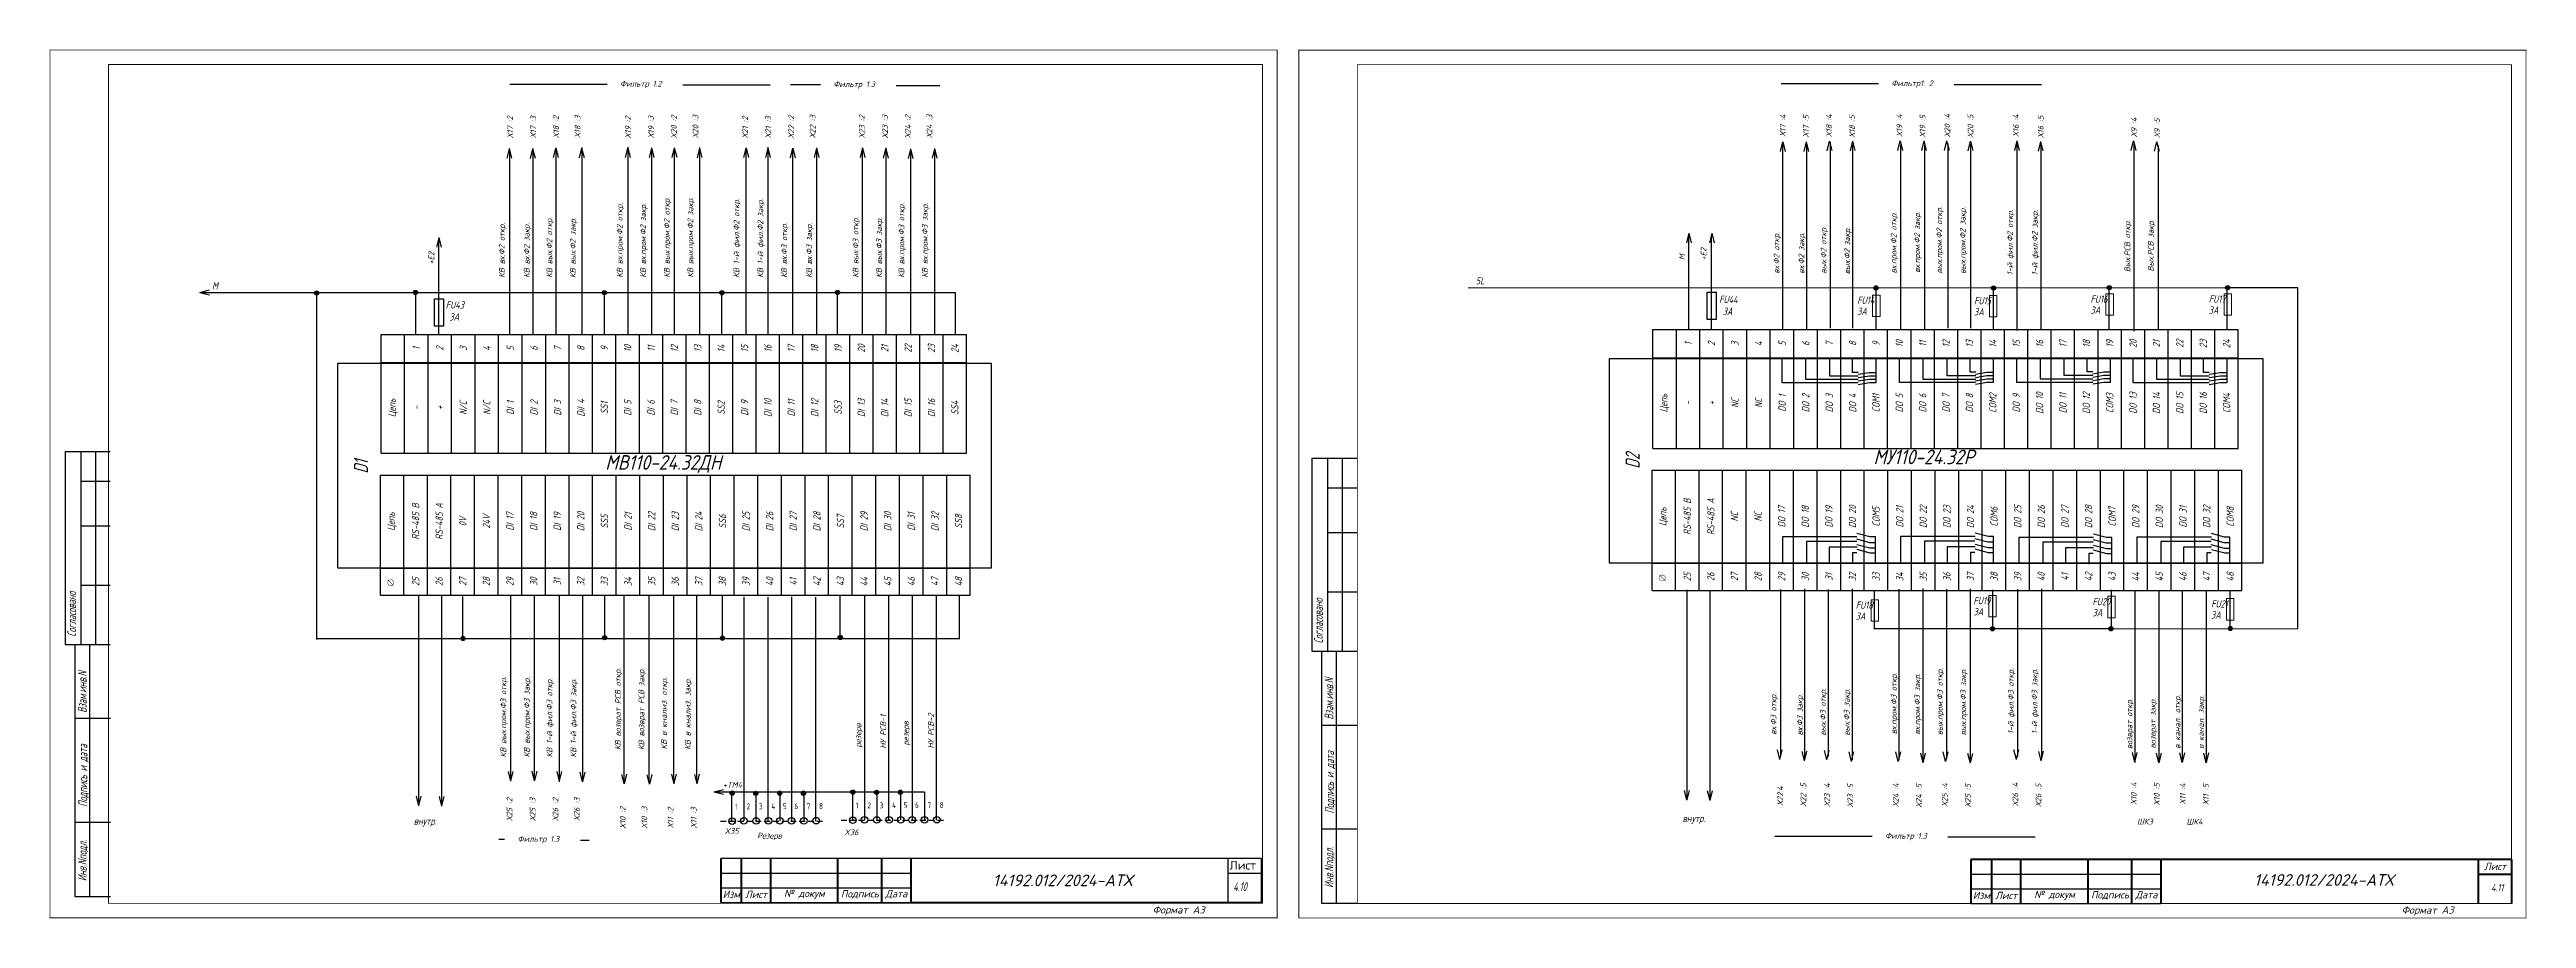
# Model space of a CAD drawing. Header units: millimetres. Extents: x 125 to 10524, y 7125 to 13164.
# Drawn here: x 6981 to 7829, y 9981 to 10278 of the extents above; entities that cross this region are included whole.
import ezdxf
from ezdxf.enums import TextEntityAlignment as Align

# ---------------------------------------------------------------- set-up
doc = ezdxf.new("R2010")
doc.units = ezdxf.units.MM
doc.header["$LTSCALE"] = 4
doc.set_wipeout_variables(frame=1)
doc.linetypes.add('DASHED', pattern=[0.75, 0.5, -0.25])
doc.linetypes.add('SolidLine', pattern=[0])
for name, color, linetype in [('_0', 7, 'Continuous'), ('LOC', 8, 'Continuous'), ('RED_2.5mm^2', 1, 'Continuous'), ('SYMS', 7, 'Continuous'), ('Вспомогательная', 1, 'Continuous'), ('Текст', 2, 'Continuous')]:
    doc.layers.add(name, color=color, linetype=linetype)
for name, color, linetype, lineweight in [('RAMKA', 7, 'Continuous', 25), ('SHTAMP', 7, 'SolidLine', 25), ('Основеая', 5, 'Continuous', 60), ('СХЕМА', 7, 'Continuous', 25)]:
    doc.layers.add(name, color=color, linetype=linetype, lineweight=lineweight)
doc.styles.add('COTES', font='cs_gost2304.shx', dxfattribs={"width": 0.75, "oblique": 15})
doc.styles.add('ISOCPEUR', font='isocpeui.ttf')
doc.styles.add('Simplex00.10.00', font='simplex.shx')
doc.styles.add('Simplex25.085.15', font='', dxfattribs={"width": 0.85, "oblique": 15, "height": 2.5})
doc.styles.add('WD', font='romans.shx')
doc.styles.add('ГОСТ', font='isocpeur.ttf', dxfattribs={"oblique": 15})
doc.styles.add('Стиль мой-1', font='', dxfattribs={"width": 0.85, "oblique": 15, "height": 2.5})
doc.styles.get('Simplex25.085.15').set_extended_font_data('GOST type A')
doc.styles.get('Стиль мой-1').set_extended_font_data('GOST type A')
doc.linetypes.add('Modbus_LINE', pattern='A,7.5,-4,["Modbus",Standard,S=2.5,R=0,X=-1.5,Y=-1.25],-15', length=26.5)

msp = doc.modelspace()

# ---------------------------------------------------------------- texts
at = {"style": 'Simplex25.085.15', "oblique": 15}
for s, height, width, p in [('Фильтр 1.2', 1.961, 1.083459, (7176.55, 10265.2)), ('Фильтр 1.3', 1.961, 1.083459, (7249.54, 10265.04)), ('Фильтр1. 2', 1.961, 1.083459, (7611.68, 10265.34)), ('5L', 2.5, 0.85, (7469.37, 10197.47)), ('М', 2.5, 0.85, (7036.83, 10195.75)), ('FU43', 2.5, 0.85, (7116.84, 10189.22)), ('FU44', 2.5, 0.85, (7552.67, 10191.11)), ('FU14', 2.5, 0.85, (7599.95, 10190.82)), ('FU15', 2.5, 0.85, (7639.93, 10190.67)), ('FU16', 2.5, 0.85, (7679.79, 10191.21)), ('FU17', 2.5, 0.85, (7720.28, 10191.23)), ('3А', 2.5, 0.85, (7599.93, 10187.03)), ('3А', 2.5, 0.85, (7639.91, 10186.89)), ('3А', 2.5, 0.85, (7679.77, 10187.43)), ('3А', 2.5, 0.85, (7720.26, 10187.45)), ('FU18', 2.5, 0.85, (7599.44, 10086.49)), ('FU19', 2.5, 0.85, (7639.72, 10088.04)), ('FU20', 2.5, 0.85, (7680.46, 10087.71)), ('FU21', 2.5, 0.85, (7721.06, 10086.92)), ('3А', 2.5, 0.85, (7599.42, 10082.71)), ('3А', 2.5, 0.85, (7639.7, 10084.25)), ('3А', 2.5, 0.85, (7680.44, 10083.93)), ('3А', 2.5, 0.85, (7721.04, 10083.14)), ('+TM4', 1.961, 1.083459, (7211.7, 10025.29)), ('внутр.', 2.5, 0.85, (7105.92, 10012.6)), ('внутр.', 2.5, 0.85, (7540.18, 10013.53)), ('ШК3', 1.961, 1.083459, (7695.71, 10012.71)), ('ШК4', 1.961, 1.083459, (7712.65, 10012.68)), ('Фильтр 1.3', 1.961, 1.083459, (7141.48, 10006.77)), ('X35', 1.961, 1.083459, (7212.31, 10009.49)), ('Резерв', 1.961, 1.083459, (7223.39, 10007.87)), ('X36', 1.961, 1.083459, (7253.3, 10009.02)), ('Фильтр 1.3', 1.961, 1.083459, (7609.53, 10007.83))]:
    msp.add_text(s, height=height, dxfattribs=dict(at, width=width)).set_placement(p)
at = {"color": 3, "style": 'Simplex25.085.15', "oblique": 15, "width": 1.083459}
for s, p in [('Х17 :2', (7139.87, 10247.56)), ('Х17 :3', (7147.78, 10247.59)), ('Х18 :2', (7155.62, 10247.57)), ('Х18 :3', (7162.97, 10247.65)), ('Х19 :2', (7180.21, 10247.48)), ('Х19 :3', (7188.13, 10247.51)), ('Х20 :2', (7195.96, 10247.49)), ('Х20 :3', (7203.31, 10247.57)), ('Х21 :2', (7220.32, 10247.49)), ('Х21 :3', (7228.23, 10247.52)), ('Х22 :2', (7236.07, 10247.49)), ('Х22 :3', (7243.42, 10247.57)), ('Х23 :2', (7260.3, 10247.52)), ('Х23 :3', (7268.21, 10247.55)), ('Х24 :2', (7276.04, 10247.52)), ('Х24 :3', (7283.4, 10247.6)), ('Х17 :4', (7575.47, 10248.07)), ('Х17 :5', (7583.38, 10247.85)), ('Х18 :4', (7591.28, 10247.95)), ('Х18 :5', (7599.19, 10247.73)), ('Х19 :4', (7615.39, 10248.02)), ('Х19 :5', (7623.3, 10247.8)), ('Х20 :4', (7631.79, 10247.91)), ('Х20 :5', (7639.7, 10247.69)), ('Х16 :4', (7655.24, 10248.01)), ('Х16 :5', (7663.74, 10247.6)), ('Х9 :4', (7695.68, 10247.92)), ('Х9 :5', (7703.59, 10247.7)), ('Х25 :2', (7139.66, 10013.85)), ('Х25 :3', (7147.57, 10013.88)), ('Х26 :2', (7155.4, 10013.85)), ('Х26 :3', (7162.75, 10013.93)), ('Х22:4', (7574.59, 10019.11)), ('Х22 :5', (7582.5, 10018.89)), ('Х23 :4', (7590.66, 10018.78)), ('Х23 :5', (7598.57, 10018.56)), ('Х24 :4', (7614.12, 10018.7)), ('Х24 :5', (7622.03, 10018.48)), ('Х25 :4', (7630.89, 10018.8)), ('Х25 :5', (7638.8, 10018.59)), ('Х26 :4', (7655.06, 10018.91)), ('Х26 :5', (7662.97, 10018.7)), ('Х10 :4', (7695.58, 10019.48)), ('Х10 :5', (7703.49, 10019.26)), ('Х11 :4', (7712.35, 10019.58)), ('Х11 :5', (7720.26, 10019.37)), ('Х10 :2', (7178.47, 10011.27)), ('Х10 :3', (7185.83, 10011.35)), ('Х11 :2', (7194.8, 10011.45)), ('Х11 :3', (7202.71, 10011.47))]:
    msp.add_text(s, height=1.961, rotation=90, dxfattribs=at).set_placement(p)
at = {"style": 'Simplex25.085.15', "oblique": 15}
for s, height, width, p in [('КВ вых.Ф2 откр.', 1.9613, 1.083459, (7153.32, 10199.75)), ('КВ вых.Ф2 закр.', 1.9613, 1.083459, (7161.36, 10199.68)), ('КВ вх.пром.Ф2 откр.', 1.9613, 1.083459, (7177.38, 10199.78)), ('КВ вх.пром.Ф2 закр.', 1.9613, 1.083459, (7185.41, 10199.75)), ('КВ вых.пром.Ф2 откр.', 1.9613, 1.083459, (7193.52, 10199.78)), ('КВ вых.пром.Ф2 закр.', 1.9613, 1.083459, (7201.56, 10199.81)), ('КВ 1-й фил.Ф2 откр.', 1.9613, 1.083459, (7217.33, 10199.78)), ('КВ 1-й фил.Ф2 закр.', 1.9613, 1.083459, (7225.52, 10199.78)), ('КВ вых.Ф3 откр.', 1.9613, 1.083459, (7258.11, 10199.81)), ('КВ вых.Ф3 закр.', 1.9613, 1.083459, (7266.14, 10199.73)), ('КВ вх.пром.Ф3 откр.', 1.9613, 1.083459, (7273.8, 10199.73)), ('КВ вх.пром.Ф3 закр.', 1.9613, 1.083459, (7281.84, 10199.81)), ('вх.пром.Ф2 откр.', 1.9613, 1.083459, (7613.41, 10201.26)), ('вх.пром.Ф2 закр.', 1.9613, 1.083459, (7621.45, 10201.48)), ('вых.пром.Ф2 откр.', 1.9613, 1.083459, (7629.02, 10201.21)), ('вых.пром.Ф2 закр.', 1.9613, 1.083459, (7637.05, 10201.12)), ('1-й фил.Ф2 откр.', 1.9613, 1.083459, (7653.23, 10200.63)), ('1-й фил.Ф2 закр.', 1.9613, 1.083459, (7661.73, 10200.6)), ('Вых.РСВ откр.', 1.9613, 1.083459, (7693.4, 10201.68)), ('Вых.РСВ закр.', 1.9613, 1.083459, (7701.43, 10201.91)), ('+E2', 1.961, 1.083459, (7112.91, 10204.33)), ('КВ вх.Ф2 откр.', 1.9613, 1.083459, (7137.04, 10199.75)), ('КВ вх.Ф2 закр.', 1.9613, 1.083459, (7145.55, 10199.75)), ('КВ вх.Ф3 откр.', 1.9613, 1.083459, (7233.7, 10199.75)), ('КВ вх.Ф3 закр.', 1.9613, 1.083459, (7242.21, 10199.73)), ('M', 1.96, 1.083459, (7540.97, 10205.82)), ('+E2', 1.961, 1.083459, (7548.37, 10205.7)), ('вх.Ф2 откр.', 1.9613, 1.083459, (7573.32, 10201.15)), ('вх.Ф2 закр.', 1.9613, 1.083459, (7581.83, 10201.15)), ('вых.Ф2 откр.', 1.9613, 1.083459, (7589.43, 10201.19)), ('вых.Ф2 закр.', 1.9613, 1.083459, (7597.5, 10200.97)), ('D2', 4.83, 0.879985, (7525.49, 10134.41)), ('D1', 4.83, 0.879985, (7090.24, 10132.77)), ('КВ вых.пром.Ф3 откр.', 1.9613, 1.083459, (7137.55, 10035.64)), ('КВ вых.пром.Ф3 закр.', 1.9613, 1.083459, (7145.59, 10035.66)), ('КВ 1-й фил.Ф3 откр.', 1.9613, 1.083459, (7153.34, 10035.65)), ('КВ 1-й фил.Ф3 закр.', 1.9613, 1.083459, (7161.53, 10035.61)), ('КВ возврат РСВ откр.', 1.9613, 1.083459, (7176.78, 10038.14)), ('КВ возврат РСВ закр.', 1.9613, 1.083459, (7184.82, 10038.18)), ('КВ в кнализ. откр.', 1.9613, 1.083459, (7192.54, 10038.37)), ('КВ в кнализ. закр.', 1.9613, 1.083459, (7200.68, 10038.23)), ('вх.Ф3 откр.', 1.9613, 1.083459, (7572.28, 10043.41)), ('вх.Ф3 закр.', 1.9613, 1.083459, (7581.27, 10043.17)), ('вых.Ф3 откр.', 1.9613, 1.083459, (7589.22, 10043.08)), ('вых.Ф3 закр.', 1.9613, 1.083459, (7597.34, 10043.09)), ('вх.пром.Ф3 откр.', 1.9613, 1.083459, (7613.47, 10043.57)), ('вх.пром.Ф3 закр.', 1.9613, 1.083459, (7621.49, 10043.42)), ('вых.пром.Ф3 откр.', 1.9613, 1.083459, (7629.2, 10043.26)), ('вых.пром.Ф3 закр.', 1.9613, 1.083459, (7637.24, 10043.17)), ('1-й фил.Ф3 откр.', 1.9613, 1.083459, (7653.52, 10043.63)), ('1-й фил.Ф3 закр.', 1.9613, 1.083459, (7661.64, 10043.61)), ('резерв', 1.961, 1.083459, (7259.06, 10039.01)), ('HУ РСВ-1', 1.961, 1.083459, (7267.6, 10038.65)), ('резерв', 1.961, 1.083459, (7275.34, 10039.72)), ('HУ РСВ-2', 1.961, 1.083459, (7283.92, 10038.68)), ('возврат откр.', 1.9613, 1.083459, (7694.12, 10038.46)), ('возврат закр.', 1.9613, 1.083459, (7702.16, 10038.69)), ('в канал. откр.', 1.9613, 1.083459, (7710.57, 10038.61)), ('в канал. закр.', 1.9613, 1.083459, (7718.6, 10038.54))]:
    msp.add_text(s, height=height, rotation=90, dxfattribs=dict(at, width=width)).set_placement(p)
at = {"color": 7, "style": 'Simplex25.085.15', "oblique": 15, "width": 1.083459}
for s, p in [('МУ110-24.32Р', (7605.53, 10135.95)), ('МВ110-24.32ДН', (7171.46, 10134.08))]:
    msp.add_text(s, height=5, dxfattribs=at).set_placement(p)
at = {"color": 7, "lineweight": 25, "insert": (7816.89, 9992.3), "char_height": 2.5, "attachment_point": 1, "style": 'Стиль мой-1'}
msp.add_mtext_dynamic_manual_height_columns('4.11', width=5.3031, gutter_width=12.5, heights=[0], dxfattribs=at)
at = {"layer": '_0', "color": 7, "insert": (7394.2, 9998.75), "char_height": 3, "width": 11.4585, "attachment_point": 6}
msp.add_mtext('{\\fISOCPEUR|b0|i0|c204|p34;Лист}', dxfattribs=at)
at = {"layer": 'RAMKA', "style": 'COTES', "oblique": 15, "width": 0.75}
for s, p in [('Согласовано', (6990.36, 10076.94)), ('Взам.инв.N', (6993.95, 10050.86)), ('Подпись и дата', (6994.18, 10018.69)), ('Инв.Nподл.', (6993.98, 9993.26))]:
    msp.add_text(s, height=3, rotation=90, dxfattribs=at).set_placement(p)
msp.add_text('4.10', height=3, dxfattribs=at).set_placement((7386.35, 9989.89))
at = {"layer": 'SHTAMP', "color": 0, "style": 'ISOCPEUR'}
for p in [(7327.99, 9991.57), (7759.65, 9991.7)]:
    msp.add_text('14192.012/2024-АТХ', height=4, dxfattribs=at).set_placement(p, align=Align.CENTER)
at = {"layer": 'SYMS', "linetype": 'Continuous', "char_height": 2.5, "width": 8.7482, "attachment_point": 1}
for insert in [(7118.09, 10187.63), (7553.91, 10189.52)]:
    msp.add_mtext('{\\fGOST type A|b0|i0|c0|p34;\\Q15;\\W0.85;\\C7;3\\fGOST type A|b0|i0|c204|p34;А}', dxfattribs=dict(at, insert=insert))
at = {"layer": 'Текст', "color": 7, "char_height": 2.5, "attachment_point": 5, "style": 'ГОСТ'}
for s, insert, width in [('{\\fISOCPEUR|b0|i0|c204|p34;Изм}', (7214.59, 9988.76), 7), ('{\\fISOCPEUR|b0|i0|c204|p34;Лист}', (7223.09, 9988.76), 10), ('{\\fISOCPEUR|b0|i0|c204|p34;№ докум}', (7239.59, 9988.76), 23), ('{\\fISOCPEUR|b0|i0|c204|p34;Подпись}', (7258.59, 9988.76), 15), ('{\\fISOCPEUR|b0|i0|c204|p34;Дата}', (7271.09, 9988.76), 10)]:
    msp.add_mtext(s, dxfattribs=dict(at, insert=insert, width=width))

# ---------------------------------------------------------------- blocks, each defined once
blk = doc.blocks.new('Формат А3')
at = {"color": 0, "linetype": 'Continuous', "const_width": 0.3}
for points in [[(-420, 297), (0, 297), (0, 0), (-420, 0)], [(-400, 5), (-400, 292), (-5, 292), (-5, 5)]]:
    blk.add_lwpolyline(points, close=True, dxfattribs=at)
at = {"color": 0, "linetype": 'Continuous', "style": 'Simplex00.10.00', "oblique": 15}
blk.add_text('Формат А3', height=2.5, dxfattribs=at).set_placement((-33.67, 2.75), align=Align.MIDDLE_CENTER)
blk = doc.blocks.new('*T198')
at = {"color": 0, "linetype": 'ByBlock', "lineweight": -2, "ltscale": 0.2, "transparency": 16777216}
for p, q in [((0, 0), (0, 41.14)), ((0, 41.14), (201.91, 41.14)), ((8, 0), (8, 41.14)), ((16.08, 0), (16.08, 41.14)), ((24.16, 0), (24.16, 41.14)), ((32.24, 0), (32.24, 41.14)), ((40.32, 0), (40.32, 41.14)), ((48.4, 0), (48.4, 41.14)), ((56.48, 0), (56.48, 41.14)), ((64.56, 0), (64.56, 41.14)), ((72.64, 0), (72.64, 41.14)), ((80.72, 0), (80.72, 41.14)), ((88.8, 0), (88.8, 41.14)), ((96.87, 0), (96.87, 41.14)), ((104.95, 0), (104.95, 41.14)), ((113.03, 0), (113.03, 41.14)), ((121.11, 0), (121.11, 41.14)), ((129.19, 0), (129.19, 41.14)), ((137.27, 0), (137.27, 41.14)), ((145.35, 0), (145.35, 41.14)), ((153.43, 0), (153.43, 41.14)), ((161.51, 0), (161.51, 41.14)), ((169.59, 0), (169.59, 41.14)), ((177.67, 0), (177.67, 41.14)), ((185.75, 0), (185.75, 41.14)), ((193.83, 0), (193.83, 41.14)), ((201.91, 0), (201.91, 41.14)), ((0, 9.29), (201.91, 9.29))]:
    blk.add_line(p, q, dxfattribs=at)
at = {"color": 0, "lineweight": -2, "ltscale": 0.2, "transparency": 16777216}
blk.add_line((0, 0), (201.91, 0), dxfattribs=at)
at = {"color": 0, "linetype": 'Continuous', "lineweight": -2, "ltscale": 0.2, "transparency": 16777216, "char_height": 2.5, "attachment_point": 5, "rotation": 90, "style": 'Simplex25.085.15'}
for s, insert, width in [('Цепь', (4, 25.21), 28.8496), ('RS-485 B', (12.04, 25.21), 28.8496), ('RS-485 A', (20.12, 25.21), 28.8496), ('0V', (28.2, 25.21), 28.8496), ('24V', (36.28, 25.21), 28.8496), ('DI 17', (44.36, 25.21), 28.8496), ('DI 18', (52.44, 25.21), 28.8496), ('DI 19', (60.52, 25.21), 28.8496), ('DI 20', (68.6, 25.21), 28.8496), ('SS5', (76.68, 25.21), 28.8496), ('DI 21', (84.76, 25.21), 28.8496), ('DI 22', (92.83, 25.21), 28.8496), ('DI 23', (100.91, 25.21), 28.8496), ('DI 24', (108.99, 25.21), 28.8496), ('SS6', (117.07, 25.21), 28.8496), ('DI 25', (125.15, 25.21), 28.8496), ('DI 26', (133.23, 25.21), 28.8496), ('DI 27', (141.31, 25.21), 28.8496), ('DI 28', (149.39, 25.21), 28.8496), ('SS7', (157.47, 25.21), 28.8496), ('DI 29', (165.55, 25.21), 28.8496), ('DI 30', (173.63, 25.21), 28.8496), ('DI 31', (181.71, 25.21), 28.8496), ('DI 32', (189.79, 25.21), 28.8496), ('SS8', (197.87, 25.21), 28.8496), ('25', (12.04, 4.64), 6.286), ('26', (20.12, 4.64), 6.286), ('27', (28.2, 4.64), 6.286), ('28', (36.28, 4.64), 6.286), ('29', (44.36, 4.64), 6.286), ('30', (52.44, 4.64), 6.286), ('31', (60.52, 4.64), 6.286), ('32', (68.6, 4.64), 6.286), ('33', (76.68, 4.64), 6.286), ('34', (84.76, 4.64), 6.286), ('35', (92.83, 4.64), 6.286), ('36', (100.91, 4.64), 6.286), ('37', (108.99, 4.64), 6.286), ('38', (117.07, 4.64), 6.286), ('39', (125.15, 4.64), 6.286), ('40', (133.23, 4.64), 6.286), ('41', (141.31, 4.64), 6.286), ('42', (149.39, 4.64), 6.286), ('43', (157.47, 4.64), 6.286), ('44', (165.55, 4.64), 6.286), ('45', (173.63, 4.64), 6.286), ('46', (181.71, 4.64), 6.286), ('47', (189.79, 4.64), 6.286), ('48', (197.87, 4.64), 6.286)]:
    blk.add_mtext(s, dxfattribs=dict(at, insert=insert, width=width))
blk = doc.blocks.new('Клеммное соединение')
at = {"linetype": 'Continuous'}
blk.add_wipeout([(0, -1), (-0.44, -0.9), (-0.6, -0.8), (-0.71, -0.7), (-0.8, -0.6), (-0.87, -0.5), (-0.92, -0.4), (-0.95, -0.3), (-0.98, -0.2), (-0.99, -0.1), (-0.99, 0), (-0.99, 0.1), (-0.98, 0.2), (-0.95, 0.3), (-0.92, 0.4), (-0.87, 0.5), (-0.8, 0.6), (-0.71, 0.7), (-0.6, 0.8), (-0.44, 0.9), (0, 1), (0.44, 0.9), (0.6, 0.8), (0.71, 0.7), (0.8, 0.6), (0.87, 0.5), (0.92, 0.4), (0.95, 0.3), (0.98, 0.2), (0.99, 0.1), (1, 0), (0.99, -0.1), (0.98, -0.2), (0.95, -0.3), (0.92, -0.4), (0.87, -0.5), (0.8, -0.6), (0.71, -0.7), (0.6, -0.8), (0.44, -0.9)], dxfattribs=at)
at = {"color": 0, "linetype": 'Continuous', "lineweight": -2, "const_width": 0.15}
blk.add_lwpolyline([(-1.06, -1.06), (1.06, 1.06)], dxfattribs=at)
blk.add_lwpolyline([(-1, 0, 1), (1, 0, 1)], format="xyb", close=True, dxfattribs=at)
blk = doc.blocks.new('*T199')
at = {"color": 0, "linetype": 'ByBlock', "lineweight": -2, "ltscale": 0.2, "transparency": 16777216}
for p, q in [((0, 0), (0, 40.67)), ((0, 40.67), (200.32, 40.67)), ((8, 0), (8, 40.67)), ((16, 0), (16, 40.67)), ((24, 0), (24, 40.67)), ((32.08, 0), (32.08, 40.67)), ((40.16, 0), (40.16, 40.67)), ((48.24, 0), (48.24, 40.67)), ((56.32, 0), (56.32, 40.67)), ((64.32, 0), (64.32, 40.67)), ((72.32, 0), (72.32, 40.67)), ((80.32, 0), (80.32, 40.67)), ((88.32, 0), (88.32, 40.67)), ((96.32, 0), (96.32, 40.67)), ((104.32, 0), (104.32, 40.67)), ((112.32, 0), (112.32, 40.67)), ((120.32, 0), (120.32, 40.67)), ((128.32, 0), (128.32, 40.67)), ((136.32, 0), (136.32, 40.67)), ((144.32, 0), (144.32, 40.67)), ((152.32, 0), (152.32, 40.67)), ((160.32, 0), (160.32, 40.67)), ((168.32, 0), (168.32, 40.67)), ((176.32, 0), (176.32, 40.67)), ((184.32, 0), (184.32, 40.67)), ((192.32, 0), (192.32, 40.67)), ((200.32, 0), (200.32, 40.67)), ((0, 31), (200.32, 31))]:
    blk.add_line(p, q, dxfattribs=at)
at = {"color": 0, "lineweight": -2, "ltscale": 0.2, "transparency": 16777216}
blk.add_line((0, 0), (200.32, 0), dxfattribs=at)
at = {"color": 0, "linetype": 'Continuous', "lineweight": -2, "ltscale": 0.2, "transparency": 16777216, "char_height": 2.5, "attachment_point": 5, "rotation": 90, "style": 'Simplex25.085.15'}
for s, insert, width in [('1', (12, 35.83), 6.6745), ('2', (20, 35.83), 6.6745), ('3', (28.04, 35.83), 6.6745), ('4', (36.12, 35.83), 6.6745), ('5', (44.2, 35.83), 6.6745), ('6', (52.28, 35.83), 6.6745), ('7', (60.32, 35.83), 6.6745), ('8', (68.32, 35.83), 6.6745), ('9', (76.32, 35.83), 6.6745), ('10', (84.32, 35.83), 6.6745), ('11', (92.32, 35.83), 6.6745), ('12', (100.32, 35.83), 6.6745), ('13', (108.32, 35.83), 6.6745), ('14', (116.32, 35.83), 6.6745), ('15', (124.32, 35.83), 6.6745), ('16', (132.32, 35.83), 6.6745), ('17', (140.32, 35.83), 6.6745), ('18', (148.32, 35.83), 6.6745), ('19', (156.32, 35.83), 6.6745), ('20', (164.32, 35.83), 6.6745), ('21', (172.32, 35.83), 6.6745), ('22', (180.32, 35.83), 6.6745), ('23', (188.32, 35.83), 6.6745), ('24', (196.32, 35.83), 6.6745), ('Цепь', (4, 15.5), 27.9958), ('N/C', (28.04, 15.5), 27.9958), ('N/C', (36.12, 15.5), 27.9958), ('DI 1', (44.2, 15.5), 27.9958), ('DI 2', (52.28, 15.5), 27.9958), ('DI 3', (60.32, 15.5), 27.9958), ('DiI 4', (68.32, 15.5), 27.9958), ('SS1', (76.32, 15.5), 27.9958), ('DI 5', (84.32, 15.5), 27.9958), ('DI 6', (92.32, 15.5), 27.9958), ('DI 7', (100.32, 15.5), 27.9958), ('DI 8', (108.32, 15.5), 27.9958), ('SS2', (116.32, 15.5), 27.9958), ('DI 9', (124.32, 15.5), 27.9958), ('DI 10', (132.32, 15.5), 27.9958), ('DI 11', (140.32, 15.5), 27.9958), ('DI 12', (148.32, 15.5), 27.9958), ('SS3', (156.32, 15.5), 27.9958), ('DI 13', (164.32, 15.5), 27.9958), ('DI 14', (172.32, 15.5), 27.9958), ('DI 15', (180.32, 15.5), 27.9958), ('DI 16', (188.32, 15.5), 27.9958), ('SS4', (196.32, 15.5), 27.9958), ('-', (12, 15.5), 27.9958), ('+', (20, 15.5), 27.9958)]:
    blk.add_mtext(s, dxfattribs=dict(at, insert=insert, width=width))
blk = doc.blocks.new('WDDOT')
for radius in [0.72, 0.449, 0.223]:
    blk.add_circle((0, 0), radius)
blk = doc.blocks.new('VT0W02')
blk.add_circle((0, 0), 0.0699)
at = {"style": 'WD'}
for tag, p, width in [('INST', (0.062, 0.42), 0.7), ('LOC', (0.062, 0.25), 0.7), ('DESC1', (0.053, -0.385), 0.8)]:
    blk.add_attdef(tag, p, '', height=0.125, dxfattribs=dict(at, width=width))
at = {"style": 'WD', "flags": 1}
for tag, p, height in [('X4TERM01', (-0.07, 0), 0.0125), ('X4TERMDESC01', (-0.055, -0.023), 0.025), ('X2TERMDESC01', (-0.006, 0.029), 0.025), ('STRIPSEQ', (0, 0), 0.00125), ('X2TERM01', (0, 0.07), 0.0125), ('X1TERMDESC01', (0.039, -0.003), 0.025), ('X1TERM01', (0.07, 0), 0.0125), ('LINKTERM', (0, -0.002), 0.00125), ('X8TERM01', (0, -0.07), 0.0125), ('X8TERMDESC01', (0, -0.054), 0.025)]:
    blk.add_attdef(tag, p, '', height=height, dxfattribs=at)
at = {"linetype": 'Continuous', "style": 'WD'}
for tag, p, height, width, flags in [('WIRENO', (0.062, 0.094), 0.125, 0.8, 8), ('TAGSTRIP', (0.053, -0.229), 0.125, 0.9, 8), ('DESC2', (0.053, -0.541), 0.125, 0.8, 8), ('CAT', (0.213, -0.406), 0.109, 0.8, 1), ('DESC3', (0.053, -0.698), 0.125, 0.8, 8)]:
    blk.add_attdef(tag, p, '', height=height, dxfattribs=dict(at, width=width, flags=flags))
at = {"linetype": 'Continuous', "style": 'WD', "width": 0.8, "flags": 1}
blk.add_attdef('MFG', text='', height=0.109, dxfattribs=at).set_placement((0.088, -0.406), align=Align.RIGHT)
at = {"style": 'WD', "width": 0.7, "flags": 1}
blk.add_attdef('ASSYCODE', (0.062, -0.281), '', height=0.01, dxfattribs=at)
blk = doc.blocks.new('*T200')
at = {"color": 0, "linetype": 'ByBlock', "lineweight": -2, "ltscale": 0.2, "transparency": 16777216}
for p, q in [((0, 0), (0, 41.14)), ((0, 41.14), (201.91, 41.14)), ((8, 0), (8, 41.14)), ((16.08, 0), (16.08, 41.14)), ((24.16, 0), (24.16, 41.14)), ((32.24, 0), (32.24, 41.14)), ((40.32, 0), (40.32, 41.14)), ((48.4, 0), (48.4, 41.14)), ((56.48, 0), (56.48, 41.14)), ((64.56, 0), (64.56, 41.14)), ((72.64, 0), (72.64, 41.14)), ((80.72, 0), (80.72, 41.14)), ((88.8, 0), (88.8, 41.14)), ((96.87, 0), (96.87, 41.14)), ((104.95, 0), (104.95, 41.14)), ((113.03, 0), (113.03, 41.14)), ((121.11, 0), (121.11, 41.14)), ((129.19, 0), (129.19, 41.14)), ((137.27, 0), (137.27, 41.14)), ((145.35, 0), (145.35, 41.14)), ((153.43, 0), (153.43, 41.14)), ((161.51, 0), (161.51, 41.14)), ((169.59, 0), (169.59, 41.14)), ((177.67, 0), (177.67, 41.14)), ((185.75, 0), (185.75, 41.14)), ((193.83, 0), (193.83, 41.14)), ((201.91, 0), (201.91, 41.14)), ((0, 9.29), (201.91, 9.29))]:
    blk.add_line(p, q, dxfattribs=at)
at = {"color": 0, "lineweight": -2, "ltscale": 0.2, "transparency": 16777216}
blk.add_line((0, 0), (201.91, 0), dxfattribs=at)
at = {"color": 0, "linetype": 'Continuous', "lineweight": -2, "ltscale": 0.2, "transparency": 16777216, "char_height": 2.5, "attachment_point": 5, "rotation": 90, "style": 'Simplex25.085.15'}
for s, insert, width in [('Цепь', (4, 25.21), 28.8496), ('RS-485 B', (12.04, 25.21), 28.8496), ('RS-485 A', (20.12, 25.21), 28.8496), ('NC', (28.2, 25.21), 28.8496), ('NC', (36.28, 25.21), 28.8496), ('DO 17', (44.36, 25.21), 28.8496), ('DO 18', (52.44, 25.21), 28.8496), ('DO 19', (60.52, 25.21), 28.8496), ('DO 20', (68.6, 25.21), 28.8496), ('COM5', (76.68, 25.21), 28.8496), ('DO 21', (84.76, 25.21), 28.8496), ('DO 22', (92.83, 25.21), 28.8496), ('DO 23', (100.91, 25.21), 28.8496), ('DO 24', (108.99, 25.21), 28.8496), ('COM6', (117.07, 25.21), 28.8496), ('DO 25', (125.15, 25.21), 28.8496), ('DO 26', (133.23, 25.21), 28.8496), ('DO 27', (141.31, 25.21), 28.8496), ('DO 28', (149.39, 25.21), 28.8496), ('COM7', (157.47, 25.21), 28.8496), ('DO 29', (165.55, 25.21), 28.8496), ('DO 30', (173.63, 25.21), 28.8496), ('DO 31', (181.71, 25.21), 28.8496), ('DO 32', (189.79, 25.21), 28.8496), ('COM8', (197.87, 25.21), 28.8496), ('25', (12.04, 4.64), 6.286), ('26', (20.12, 4.64), 6.286), ('27', (28.2, 4.64), 6.286), ('28', (36.28, 4.64), 6.286), ('29', (44.36, 4.64), 6.286), ('30', (52.44, 4.64), 6.286), ('31', (60.52, 4.64), 6.286), ('32', (68.6, 4.64), 6.286), ('33', (76.68, 4.64), 6.286), ('34', (84.76, 4.64), 6.286), ('35', (92.83, 4.64), 6.286), ('36', (100.91, 4.64), 6.286), ('37', (108.99, 4.64), 6.286), ('38', (117.07, 4.64), 6.286), ('39', (125.15, 4.64), 6.286), ('40', (133.23, 4.64), 6.286), ('41', (141.31, 4.64), 6.286), ('42', (149.39, 4.64), 6.286), ('43', (157.47, 4.64), 6.286), ('44', (165.55, 4.64), 6.286), ('45', (173.63, 4.64), 6.286), ('46', (181.71, 4.64), 6.286), ('47', (189.79, 4.64), 6.286), ('48', (197.87, 4.64), 6.286)]:
    blk.add_mtext(s, dxfattribs=dict(at, insert=insert, width=width))
blk = doc.blocks.new('*T201')
at = {"color": 0, "linetype": 'ByBlock', "lineweight": -2, "ltscale": 0.2, "transparency": 16777216}
for p, q in [((0, 0), (0, 40.67)), ((0, 40.67), (200.32, 40.67)), ((8, 0), (8, 40.67)), ((16, 0), (16, 40.67)), ((24, 0), (24, 40.67)), ((32.08, 0), (32.08, 40.67)), ((40.16, 0), (40.16, 40.67)), ((48.24, 0), (48.24, 40.67)), ((56.32, 0), (56.32, 40.67)), ((64.32, 0), (64.32, 40.67)), ((72.32, 0), (72.32, 40.67)), ((80.32, 0), (80.32, 40.67)), ((88.32, 0), (88.32, 40.67)), ((96.32, 0), (96.32, 40.67)), ((104.32, 0), (104.32, 40.67)), ((112.32, 0), (112.32, 40.67)), ((120.32, 0), (120.32, 40.67)), ((128.32, 0), (128.32, 40.67)), ((136.32, 0), (136.32, 40.67)), ((144.32, 0), (144.32, 40.67)), ((152.32, 0), (152.32, 40.67)), ((160.32, 0), (160.32, 40.67)), ((168.32, 0), (168.32, 40.67)), ((176.32, 0), (176.32, 40.67)), ((184.32, 0), (184.32, 40.67)), ((192.32, 0), (192.32, 40.67)), ((200.32, 0), (200.32, 40.67)), ((0, 31), (200.32, 31))]:
    blk.add_line(p, q, dxfattribs=at)
at = {"color": 0, "lineweight": -2, "ltscale": 0.2, "transparency": 16777216}
blk.add_line((0, 0), (200.32, 0), dxfattribs=at)
at = {"color": 0, "linetype": 'Continuous', "lineweight": -2, "ltscale": 0.2, "transparency": 16777216, "char_height": 2.5, "attachment_point": 5, "rotation": 90, "style": 'Simplex25.085.15'}
for s, insert, width in [('1', (12, 35.83), 6.6745), ('2', (20, 35.83), 6.6745), ('3', (28.04, 35.83), 6.6745), ('4', (36.12, 35.83), 6.6745), ('5', (44.2, 35.83), 6.6745), ('6', (52.28, 35.83), 6.6745), ('7', (60.32, 35.83), 6.6745), ('8', (68.32, 35.83), 6.6745), ('9', (76.32, 35.83), 6.6745), ('10', (84.32, 35.83), 6.6745), ('11', (92.32, 35.83), 6.6745), ('12', (100.32, 35.83), 6.6745), ('13', (108.32, 35.83), 6.6745), ('14', (116.32, 35.83), 6.6745), ('15', (124.32, 35.83), 6.6745), ('16', (132.32, 35.83), 6.6745), ('17', (140.32, 35.83), 6.6745), ('18', (148.32, 35.83), 6.6745), ('19', (156.32, 35.83), 6.6745), ('20', (164.32, 35.83), 6.6745), ('21', (172.32, 35.83), 6.6745), ('22', (180.32, 35.83), 6.6745), ('23', (188.32, 35.83), 6.6745), ('24', (196.32, 35.83), 6.6745), ('Цепь', (4, 15.5), 27.9958), ('NC', (28.04, 15.5), 27.9958), ('NC', (36.12, 15.5), 27.9958), ('DO 1', (44.2, 15.5), 27.9958), ('DO 2', (52.28, 15.5), 27.9958), ('DO 3', (60.32, 15.5), 27.9958), ('DO 4', (68.32, 15.5), 27.9958), ('COM1', (76.32, 15.5), 27.9958), ('DO 5', (84.32, 15.5), 27.9958), ('DO 6', (92.32, 15.5), 27.9958), ('DO 7', (100.32, 15.5), 27.9958), ('DO 8', (108.32, 15.5), 27.9958), ('COM2', (116.32, 15.5), 27.9958), ('DO 9', (124.32, 15.5), 27.9958), ('DO 10', (132.32, 15.5), 27.9958), ('DO 11', (140.32, 15.5), 27.9958), ('DO 12', (148.32, 15.5), 27.9958), ('COM3', (156.32, 15.5), 27.9958), ('DO 13', (164.32, 15.5), 27.9958), ('DO 14', (172.32, 15.5), 27.9958), ('DO 15', (180.32, 15.5), 27.9958), ('DO 16', (188.32, 15.5), 27.9958), ('COM4', (196.32, 15.5), 27.9958), ('-', (12, 15.5), 27.9958), ('+', (20, 15.5), 27.9958)]:
    blk.add_mtext(s, dxfattribs=dict(at, insert=insert, width=width))
blk = doc.blocks.new('A$C73A268AF')
at = {"lineweight": 30}
for p, q in [((4.57, 157.46), (20.05, 157.46)), ((4.57, 157.46), (4.57, 91.46)), ((9.89, 157.46), (9.89, 91.46)), ((14.97, 157.46), (14.97, 91.46)), ((9.89, 147.31), (20.05, 147.31)), ((9.89, 132.08), (20.05, 132.08)), ((9.89, 111.77), (20.05, 111.77)), ((4.57, 91.46), (20.05, 91.46)), ((7.96, 5.15), (7.96, 91.46)), ((13.04, 5.15), (13.04, 91.46)), ((20.15, 66.08), (7.96, 66.08)), ((20.15, 30.54), (7.96, 30.54))]:
    blk.add_line(p, q, dxfattribs=at)
blk.add_lwpolyline([(20.15, 5.15), (7.96, 5.15)], dxfattribs=at)
at = {"layer": 'Вспомогательная', "color": 7}
for p, q in [((230.15, 15.15), (295.15, 15.15)), ((230.15, 10.15), (295.15, 10.15)), ((230.15, 5.15), (295.15, 5.15))]:
    blk.add_line(p, q, dxfattribs=at)
at = {"layer": 'Основеая', "color": 7}
for p, q in [((230.15, 20.15), (230.15, 5.15)), ((415.15, 20.15), (230.15, 20.15)), ((237.15, 20.15), (237.15, 5.15)), ((247.15, 20.15), (247.15, 5.15)), ((270.15, 20.15), (270.15, 5.15)), ((285.15, 20.15), (285.15, 5.15)), ((295.15, 20.15), (295.15, 5.15)), ((403.72, 20.15), (403.72, 5.15)), ((415.15, 20.15), (415.15, 5.15)), ((403.72, 15.15), (415.15, 15.15))]:
    blk.add_line(p, q, dxfattribs=at)
blk.add_blockref('Формат А3', (420.15, 0.15))
at = {"layer": 'RAMKA', "style": 'COTES', "oblique": 15, "width": 0.75}
for s, p in [('Согласовано', (8.35, 94.1)), ('Взам.инв.N', (11.94, 68.02)), ('Подпись и дата', (12.17, 35.86)), ('Инв.Nподл.', (11.97, 10.43))]:
    blk.add_text(s, height=3, rotation=90, dxfattribs=at).set_placement(p)
at = {"layer": 'Текст', "color": 7, "char_height": 2.5, "style": 'ГОСТ'}
for s, insert, width, attachment_point in [('{\\fISOCPEUR|b0|i0|c204|p34;Лист}', (413.32, 17.81), 11.4585, 6), ('{\\fISOCPEUR|b0|i0|c204|p34;Изм}', (233.75, 7.88), 7, 5), ('{\\fISOCPEUR|b0|i0|c204|p34;Лист}', (242.25, 7.88), 10, 5), ('{\\fISOCPEUR|b0|i0|c204|p34;№ докум}', (258.75, 7.88), 23, 5), ('{\\fISOCPEUR|b0|i0|c204|p34;Подпись}', (277.75, 7.88), 15, 5), ('{\\fISOCPEUR|b0|i0|c204|p34;Дата}', (290.25, 7.88), 10, 5)]:
    blk.add_mtext(s, dxfattribs=dict(at, insert=insert, width=width, attachment_point=attachment_point))

# ---------------------------------------------------------------- linework, layer by layer
at = {"color": 7, "ltscale": 0.2}
for p, q in [((7172.08, 10265.95), (7138.83, 10265.95)), ((7198.04, 10265.77), (7227.9, 10265.77)), ((7245.07, 10265.79), (7234.9, 10265.79)), ((7271.03, 10265.61), (7285.96, 10265.61)), ((7607.21, 10266.09), (7573.96, 10266.09)), ((7633.17, 10265.92), (7663.03, 10265.92)), ((7574.3, 10163.8), (7574.3, 10172.36)), ((7582.38, 10164.91), (7582.38, 10172.27)), ((7600.33, 10164.91), (7582.38, 10164.91)), ((7590.53, 10166.09), (7590.53, 10172.16)), ((7600.33, 10166.09), (7590.53, 10166.09)), ((7598.4, 10167.39), (7598.4, 10172.31)), ((7600.33, 10167.39), (7598.4, 10167.39)), ((7604.13, 10167.27), (7600.29, 10166.62)), ((7604.15, 10165), (7600.3, 10164.35)), ((7604.16, 10166.13), (7600.32, 10165.48)), ((7606.3, 10167.27), (7604.13, 10167.27)), ((7606.31, 10165), (7604.15, 10165)), ((7606.33, 10166.13), (7604.16, 10166.13)), ((7606.31, 10172.16), (7606.31, 10163.8)), ((7614.47, 10163.88), (7614.47, 10172.44)), ((7622.55, 10165), (7622.55, 10172.36)), ((7640.5, 10165), (7622.55, 10165)), ((7630.7, 10166.18), (7630.7, 10172.24)), ((7640.5, 10166.18), (7630.7, 10166.18)), ((7638.57, 10167.48), (7638.57, 10172.4)), ((7640.5, 10167.48), (7638.57, 10167.48)), ((7644.3, 10167.35), (7640.46, 10166.7)), ((7644.32, 10165.08), (7640.47, 10164.44)), ((7644.33, 10166.21), (7640.49, 10165.56)), ((7646.47, 10167.35), (7644.3, 10167.35)), ((7646.48, 10165.08), (7644.32, 10165.08)), ((7646.5, 10166.21), (7644.33, 10166.21)), ((7646.48, 10172.25), (7646.48, 10163.88)), ((7654.57, 10163.97), (7654.57, 10172.53)), ((7662.64, 10165.09), (7662.64, 10172.44)), ((7680.6, 10165.09), (7662.64, 10165.09)), ((7670.79, 10166.27), (7670.79, 10172.33)), ((7680.6, 10166.27), (7670.79, 10166.27)), ((7678.67, 10167.56), (7678.67, 10172.48)), ((7680.6, 10167.56), (7678.67, 10167.56)), ((7684.4, 10167.44), (7680.55, 10166.79)), ((7684.41, 10165.17), (7680.57, 10164.53)), ((7684.42, 10166.3), (7680.58, 10165.65)), ((7686.56, 10167.44), (7684.4, 10167.44)), ((7686.58, 10165.17), (7684.41, 10165.17)), ((7686.59, 10166.3), (7684.42, 10166.3)), ((7686.58, 10172.33), (7686.58, 10163.97)), ((7694.41, 10163.79), (7694.41, 10172.35)), ((7702.48, 10164.91), (7702.48, 10172.27)), ((7720.44, 10164.91), (7702.48, 10164.91)), ((7710.64, 10166.09), (7710.64, 10172.15)), ((7720.44, 10166.09), (7710.64, 10166.09)), ((7718.51, 10167.39), (7718.51, 10172.31)), ((7720.44, 10167.39), (7718.51, 10167.39)), ((7724.24, 10167.26), (7720.4, 10166.62)), ((7724.25, 10165), (7720.41, 10164.35)), ((7724.27, 10166.12), (7720.43, 10165.48)), ((7726.41, 10167.26), (7724.24, 10167.26)), ((7726.42, 10165), (7724.25, 10165)), ((7726.43, 10166.12), (7724.27, 10166.12)), ((7726.42, 10172.16), (7726.42, 10163.79)), ((7600.31, 10163.8), (7574.3, 10163.8)), ((7604.15, 10163.8), (7600.31, 10163.15)), ((7606.31, 10163.8), (7604.15, 10163.8)), ((7640.47, 10163.88), (7614.47, 10163.88)), ((7644.32, 10163.88), (7640.47, 10163.23)), ((7646.48, 10163.88), (7644.32, 10163.88)), ((7680.57, 10163.97), (7654.57, 10163.97)), ((7684.41, 10163.97), (7680.57, 10163.32)), ((7686.58, 10163.97), (7684.41, 10163.97)), ((7720.41, 10163.79), (7694.41, 10163.79)), ((7724.25, 10163.79), (7720.41, 10163.14)), ((7726.42, 10163.79), (7724.25, 10163.79)), ((7599.85, 10111.08), (7574.36, 10111.08)), ((7574.36, 10111.08), (7574.36, 10102.22)), ((7599.83, 10109.52), (7582.57, 10109.52)), ((7582.57, 10109.52), (7582.57, 10102.09)), ((7599.89, 10107.6), (7590.34, 10107.6)), ((7590.34, 10107.6), (7590.34, 10102.16)), ((7599.83, 10105.67), (7598.3, 10105.67)), ((7598.3, 10105.67), (7598.3, 10102.03)), ((7604.28, 10109.12), (7599.8, 10110.32)), ((7604.33, 10107.19), (7599.84, 10108.39)), ((7604.33, 10111.08), (7599.85, 10112.28)), ((7604.41, 10105.53), (7599.93, 10106.73)), ((7606.14, 10109.12), (7604.28, 10109.12)), ((7606.19, 10111.08), (7604.33, 10111.08)), ((7606.19, 10107.19), (7604.33, 10107.19)), ((7606.27, 10105.53), (7604.41, 10105.53)), ((7606.19, 10102.22), (7606.19, 10111.08)), ((7640.29, 10111.21), (7614.8, 10111.21)), ((7614.8, 10111.21), (7614.8, 10102.35)), ((7640.26, 10109.65), (7623.01, 10109.65)), ((7623.01, 10109.65), (7623.01, 10102.22)), ((7640.33, 10107.72), (7630.78, 10107.72)), ((7630.78, 10107.72), (7630.78, 10102.29)), ((7640.26, 10105.8), (7638.74, 10105.8)), ((7638.74, 10105.8), (7638.74, 10102.15)), ((7644.72, 10109.25), (7640.24, 10110.45)), ((7644.77, 10107.32), (7640.28, 10108.52)), ((7644.77, 10111.21), (7640.29, 10112.41)), ((7644.85, 10105.66), (7640.36, 10106.86)), ((7646.58, 10109.25), (7644.72, 10109.25)), ((7646.63, 10111.21), (7644.77, 10111.21)), ((7646.62, 10107.32), (7644.77, 10107.32)), ((7646.71, 10105.66), (7644.85, 10105.66)), ((7646.63, 10102.35), (7646.63, 10111.21)), ((7680.79, 10110.87), (7655.3, 10110.87)), ((7655.3, 10110.87), (7655.3, 10102.02)), ((7680.77, 10109.32), (7663.51, 10109.32)), ((7663.51, 10109.32), (7663.51, 10101.89)), ((7680.83, 10107.39), (7671.28, 10107.39)), ((7671.28, 10107.39), (7671.28, 10101.95)), ((7680.77, 10105.47), (7679.24, 10105.47)), ((7679.24, 10105.47), (7679.24, 10101.82)), ((7685.22, 10108.92), (7680.74, 10110.12)), ((7685.27, 10106.98), (7680.78, 10108.19)), ((7685.27, 10110.87), (7680.79, 10112.08)), ((7685.35, 10105.32), (7680.86, 10106.53)), ((7687.08, 10108.92), (7685.22, 10108.92)), ((7687.13, 10110.87), (7685.27, 10110.87)), ((7687.13, 10106.98), (7685.27, 10106.98)), ((7687.13, 10102.02), (7687.13, 10110.87)), ((7721.17, 10111.04), (7695.68, 10111.04)), ((7695.68, 10111.04), (7695.68, 10102.19)), ((7721.15, 10109.48), (7703.9, 10109.48)), ((7703.9, 10109.48), (7703.9, 10102.05)), ((7721.21, 10107.56), (7711.66, 10107.56)), ((7711.66, 10107.56), (7711.66, 10102.12)), ((7721.15, 10105.64), (7719.62, 10105.64)), ((7719.62, 10105.64), (7719.62, 10101.99)), ((7725.6, 10109.08), (7721.12, 10110.29)), ((7725.65, 10107.15), (7721.16, 10108.35)), ((7725.66, 10111.04), (7721.17, 10112.24)), ((7725.73, 10105.49), (7721.25, 10106.69)), ((7727.46, 10109.08), (7725.6, 10109.08)), ((7727.51, 10107.15), (7725.65, 10107.15)), ((7727.52, 10111.04), (7725.66, 10111.04)), ((7727.59, 10105.49), (7725.73, 10105.49)), ((7727.52, 10102.19), (7727.52, 10111.04)), ((7687.21, 10105.32), (7685.35, 10105.32)), ((7137, 10007.52), (7135.01, 10007.52)), ((7162.96, 10007.34), (7165.92, 10007.34)), ((7605.06, 10008.58), (7571.81, 10008.58)), ((7631.01, 10008.41), (7660.88, 10008.41))]:
    msp.add_line(p, q, dxfattribs=at)
at = {"color": 1, "ltscale": 0.2}
for p, q in [((7138.63, 10243.86), (7138.63, 10180.24)), ((7146.68, 10244.06), (7146.68, 10180.23)), ((7154.58, 10244.07), (7154.58, 10180.45)), ((7163.46, 10244.29), (7163.46, 10180.45)), ((7179.16, 10244.44), (7179.16, 10180.33)), ((7195.05, 10243.98), (7195.05, 10180.41)), ((7227.14, 10244.44), (7227.14, 10180.61)), ((7243.77, 10243.98), (7243.77, 10180.44)), ((7267.46, 10244.19), (7267.46, 10180.36)), ((7284.1, 10243.73), (7284.1, 10180.19)), ((7582.64, 10245.39), (7582.64, 10182.32)), ((7590.7, 10246.19), (7590.7, 10182.55)), ((7598.37, 10245.63), (7598.37, 10182.55)), ((7622.97, 10245.05), (7622.97, 10182.32)), ((7631.03, 10245.76), (7631.03, 10182.54)), ((7638.7, 10245.52), (7638.7, 10182.54)), ((7662.8, 10245.48), (7662.8, 10182)), ((7702.94, 10245.02), (7702.94, 10181.85)), ((7114.46, 10180.58), (7114.46, 10212.89)), ((7542.3, 10182.07), (7542.3, 10214.38)), ((7550.14, 10182.07), (7550.14, 10214.38)), ((7072.72, 10075.93), (7072.72, 10194.5)), ((7106.62, 10180.58), (7106.62, 10194.66)), ((7122.73, 10076.49), (7122.73, 10090.68)), ((7139.12, 10027.78), (7139.12, 10091.32)), ((7155.75, 10027.33), (7155.75, 10091.16)), ((7186.52, 10027.26), (7186.52, 10090.84)), ((7202.76, 10027.36), (7202.76, 10090.93)), ((7218.99, 10013.99), (7218.99, 10090.57)), ((7235.31, 10014.03), (7235.31, 10090.61)), ((7260.32, 10014.33), (7260.32, 10090.91)), ((7276.64, 10014.37), (7276.64, 10090.95)), ((7280.63, 10023.72), (7209.54, 10023.79))]:
    msp.add_line(p, q, dxfattribs=at)
at = {"lineweight": 30}
for p, q in [((6986.58, 10140.3), (7002.06, 10140.3)), ((6986.58, 10140.3), (6986.58, 10074.3)), ((6991.91, 10140.3), (6991.91, 10074.3)), ((6996.98, 10140.3), (6996.98, 10074.3)), ((6991.91, 10130.14), (7002.06, 10130.14)), ((6991.91, 10114.91), (7002.06, 10114.91)), ((6991.91, 10094.6), (7002.06, 10094.6)), ((6986.58, 10074.3), (7002.06, 10074.3)), ((6989.98, 9987.98), (6989.98, 10074.3)), ((6995.05, 9987.98), (6995.05, 10074.3)), ((7002.16, 10048.91), (6989.98, 10048.91)), ((7002.16, 10013.37), (6989.98, 10013.37))]:
    msp.add_line(p, q, dxfattribs=at)
at = {"linetype": 'DASHED'}
for p, q in [((7210.85, 10013.82), (7246.14, 10013.82)), ((7252.18, 10014.16), (7287.46, 10014.16))]:
    msp.add_line(p, q, dxfattribs=at)
at = {"linetype": 'Continuous', "ltscale": 0.6}
for points in [[(7113, 10192.56), (7116.1, 10192.56), (7116.1, 10183.26), (7113, 10183.26)], [(7548.62, 10194.83), (7551.72, 10194.83), (7551.72, 10185.53), (7548.62, 10185.53)]]:
    msp.add_lwpolyline(points, close=True, dxfattribs=at)
at = {"lineweight": 30}
msp.add_lwpolyline([(7002.16, 9987.98), (6989.98, 9987.98)], dxfattribs=at)
at = {"layer": '_0', "color": 7, "linetype": 'ByBlock', "lineweight": 30}
msp.add_line((7395.99, 10001.03), (7210.99, 10001.03), dxfattribs=at)
at = {"layer": '_0', "color": 7}
for p, q in [((7384.55, 10001.03), (7384.55, 9986.03)), ((7384.55, 9996.03), (7395.99, 9996.03)), ((7395.99, 10001.03), (7395.99, 9986.03)), ((7395.99, 9986.03), (7275.99, 9986.03))]:
    msp.add_line(p, q, dxfattribs=at)
at = {"layer": 'RED_2.5mm^2', "linetype": 'Continuous', "ltscale": 0.2}
for p, q in [((7187.29, 10244.13), (7187.29, 10180.34)), ((7203.67, 10244.29), (7203.67, 10180.4)), ((7219.59, 10243.98), (7219.59, 10180.31)), ((7235.6, 10244.13), (7235.6, 10180.57)), ((7259.5, 10180.58), (7259.5, 10244.2)), ((7275.93, 10243.88), (7275.93, 10180.32)), ((7574.4, 10246.34), (7574.4, 10182)), ((7614.73, 10245.29), (7614.73, 10182)), ((7654.55, 10245.69), (7654.55, 10181.68)), ((7694.69, 10245.52), (7694.69, 10181.53)), ((7033.21, 10194.72), (7291.29, 10194.73)), ((7171.2, 10180.43), (7171.2, 10194.67)), ((7211.37, 10180.38), (7211.37, 10194.62)), ((7250.95, 10180.48), (7250.95, 10194.73)), ((7291.29, 10180.48), (7291.29, 10194.73)), ((7466.76, 10196.36), (7726.7, 10196.4)), ((7606.46, 10182.07), (7606.46, 10196.31)), ((7646.62, 10182.02), (7646.62, 10196.26)), ((7686.21, 10182.13), (7686.21, 10196.4)), ((7726.55, 10182.13), (7726.55, 10196.37)), ((7726.7, 10196.4), (7750.71, 10196.41)), ((7750.75, 10079.7), (7750.75, 10196.32)), ((7147.29, 10027.63), (7147.29, 10091.2)), ((7163.72, 10090.93), (7163.72, 10027.32)), ((7171.26, 10076.33), (7171.26, 10091.12)), ((7177.9, 10026.96), (7177.9, 10090.85)), ((7194.94, 10027.05), (7194.94, 10090.94)), ((7211.58, 10076.14), (7211.58, 10090.92)), ((7227.16, 10013.77), (7227.16, 10090.44)), ((7243.48, 10013.81), (7243.48, 10090.48)), ((7251.9, 10076.39), (7251.9, 10091.17)), ((7268.48, 10014.11), (7268.48, 10090.79)), ((7284.8, 10014.15), (7284.8, 10090.82)), ((7292.73, 10076.16), (7292.73, 10090.94)), ((7573.86, 10036.32), (7573.86, 10093.15)), ((7582.04, 10035.58), (7582.04, 10093.32)), ((7590.11, 10035.95), (7590.11, 10093.11)), ((7598.29, 10034.65), (7598.29, 10093.28)), ((7605.86, 10079.53), (7605.86, 10092.92)), ((7614.35, 10034.66), (7614.35, 10093.24)), ((7622.53, 10034.53), (7622.53, 10093.41)), ((7630.6, 10035.31), (7630.6, 10093.21)), ((7638.78, 10034.66), (7638.78, 10093.38)), ((7646.35, 10079.71), (7646.35, 10093.01)), ((7654.94, 10035.9), (7654.94, 10093.16)), ((7663.12, 10035.31), (7663.12, 10093.33)), ((7686.95, 10079.75), (7686.95, 10092.93)), ((7695.08, 10033.92), (7695.08, 10092.44)), ((7703.27, 10033.92), (7703.27, 10092.61)), ((7711.33, 10033.92), (7711.33, 10092.4)), ((7719.52, 10033.73), (7719.52, 10092.57)), ((7727.6, 10079.66), (7727.6, 10092.61)), ((7072.55, 10076.36), (7292.75, 10076.36)), ((7605.89, 10079.75), (7686.83, 10079.75)), ((7686.91, 10079.69), (7750.75, 10079.7)), ((7214.82, 10013.72), (7214.82, 10022.96)), ((7223.16, 10013.86), (7223.16, 10023.49)), ((7231.32, 10013.91), (7231.32, 10023.54)), ((7239.48, 10013.89), (7239.48, 10023.53)), ((7256.14, 10014.06), (7256.14, 10023.3)), ((7264.49, 10014.2), (7264.49, 10023.83)), ((7272.64, 10014.25), (7272.64, 10023.89)), ((7280.8, 10014.24), (7280.8, 10023.87))]:
    msp.add_line(p, q, dxfattribs=at)
at = {"layer": 'RED_2.5mm^2', "color": 6, "linetype": 'Modbus_LINE', "ltscale": 0.2}
for p, q in [((7107.64, 10019.52), (7107.64, 10091.05)), ((7115.57, 10019.35), (7115.57, 10090.82)), ((7541.7, 10021.43), (7541.7, 10092.97)), ((7549.63, 10021.27), (7549.63, 10092.74))]:
    msp.add_line(p, q, dxfattribs=at)
at = {"layer": 'SYMS', "linetype": 'Continuous', "ltscale": 0.2}
for p, q in [((7138.52, 10243.94), (7137.72, 10240.68)), ((7138.55, 10243.98), (7139.37, 10240.71)), ((7146.57, 10243.89), (7145.77, 10240.63)), ((7146.61, 10243.93), (7147.42, 10240.66)), ((7154.47, 10244.16), (7153.67, 10240.89)), ((7154.51, 10244.2), (7155.32, 10240.93)), ((7163.35, 10244.12), (7162.55, 10240.85)), ((7163.38, 10244.16), (7164.19, 10240.89)), ((7179.12, 10244.17), (7178.32, 10240.91)), ((7179.15, 10244.21), (7179.97, 10240.94)), ((7187.24, 10244.17), (7186.44, 10240.91)), ((7187.28, 10244.21), (7188.09, 10240.94)), ((7195.05, 10244.23), (7194.25, 10240.96)), ((7195.08, 10244.26), (7195.9, 10240.99)), ((7203.7, 10244.12), (7202.9, 10240.85)), ((7203.73, 10244.16), (7204.54, 10240.89)), ((7219.6, 10244.17), (7218.8, 10240.9)), ((7219.64, 10244.21), (7220.45, 10240.94)), ((7227.1, 10244.17), (7226.3, 10240.9)), ((7227.13, 10244.21), (7227.94, 10240.94)), ((7235.58, 10244.07), (7234.78, 10240.8)), ((7235.62, 10244.11), (7236.43, 10240.83)), ((7243.76, 10244.17), (7242.96, 10240.9)), ((7243.79, 10244.21), (7244.6, 10240.94)), ((7259.47, 10244.18), (7258.67, 10240.91)), ((7259.5, 10244.22), (7260.31, 10240.94)), ((7267.42, 10243.92), (7266.62, 10240.65)), ((7267.46, 10243.96), (7268.27, 10240.69)), ((7275.91, 10243.82), (7275.11, 10240.55)), ((7275.95, 10243.85), (7276.76, 10240.58)), ((7284.09, 10243.92), (7283.29, 10240.65)), ((7284.12, 10243.96), (7284.93, 10240.69)), ((7574.43, 10246.25), (7573.63, 10242.98)), ((7574.47, 10246.29), (7575.28, 10243.02)), ((7582.49, 10246.25), (7581.69, 10242.99)), ((7582.52, 10246.29), (7583.34, 10243.02)), ((7590.39, 10246.52), (7589.59, 10243.25)), ((7590.43, 10246.56), (7591.24, 10243.29)), ((7598.33, 10246.53), (7597.53, 10243.26)), ((7598.36, 10246.57), (7599.17, 10243.3)), ((7614.6, 10246.58), (7613.8, 10243.31)), ((7614.63, 10246.62), (7615.45, 10243.35)), ((7622.72, 10246.58), (7621.92, 10243.31)), ((7622.76, 10246.62), (7623.57, 10243.35)), ((7630.53, 10246.63), (7629.73, 10243.37)), ((7630.56, 10246.67), (7631.38, 10243.4)), ((7638.67, 10246.53), (7637.87, 10243.26)), ((7638.71, 10246.57), (7639.52, 10243.3)), ((7654.58, 10246.58), (7653.78, 10243.31)), ((7654.61, 10246.62), (7655.42, 10243.35)), ((7662.66, 10246.38), (7661.86, 10243.12)), ((7662.7, 10246.42), (7663.51, 10243.15)), ((7694.45, 10246.59), (7693.65, 10243.32)), ((7694.48, 10246.62), (7695.29, 10243.35)), ((7702.4, 10246.33), (7701.6, 10243.06)), ((7702.43, 10246.37), (7703.25, 10243.1)), ((7114.47, 10213.46), (7113.67, 10210.2)), ((7114.5, 10213.5), (7115.32, 10210.23)), ((7542.31, 10214.98), (7541.51, 10211.72)), ((7542.35, 10215.02), (7543.16, 10211.75)), ((7550.15, 10214.96), (7549.35, 10211.69)), ((7550.18, 10214.99), (7550.99, 10211.72)), ((7032.71, 10194.78), (7035.98, 10195.59)), ((7032.75, 10194.74), (7036.02, 10193.94)), ((7573.44, 10034.94), (7572.63, 10038.21)), ((7573.47, 10034.98), (7574.27, 10038.24)), ((7581.91, 10034.43), (7581.1, 10037.7)), ((7581.95, 10034.47), (7582.75, 10037.73)), ((7589.52, 10034.78), (7588.71, 10038.05)), ((7589.55, 10034.82), (7590.35, 10038.08)), ((7598, 10034.27), (7597.19, 10037.54)), ((7598.03, 10034.31), (7598.83, 10037.57)), ((7614.03, 10034.28), (7613.22, 10037.55)), ((7614.07, 10034.32), (7614.86, 10037.59)), ((7630.24, 10034.26), (7631.04, 10037.53)), ((7654.42, 10034.94), (7653.61, 10038.22)), ((7654.45, 10034.98), (7655.25, 10038.25)), ((7662.9, 10034.43), (7662.09, 10037.71)), ((7662.93, 10034.47), (7663.73, 10037.74)), ((7139.1, 10027.55), (7138.29, 10030.83)), ((7139.13, 10027.59), (7139.93, 10030.86)), ((7147.27, 10027.66), (7146.46, 10030.93)), ((7147.31, 10027.7), (7148.11, 10030.96)), ((7155.76, 10027.55), (7154.95, 10030.83)), ((7155.79, 10027.59), (7156.59, 10030.86)), ((7163.72, 10027.3), (7162.9, 10030.57)), ((7163.75, 10027.34), (7164.55, 10030.6)), ((7177.98, 10026.56), (7177.17, 10029.83)), ((7178.02, 10026.6), (7178.82, 10029.87)), ((7186.63, 10026.46), (7185.82, 10029.73)), ((7186.66, 10026.5), (7187.46, 10029.76)), ((7195.03, 10026.65), (7194.22, 10029.93)), ((7195.06, 10026.69), (7195.86, 10029.96)), ((7202.87, 10026.55), (7202.06, 10029.82)), ((7202.91, 10026.59), (7203.71, 10029.86)), ((7622.51, 10033.77), (7621.7, 10037.04)), ((7622.54, 10033.81), (7623.34, 10037.08)), ((7630.21, 10034.23), (7629.4, 10037.5)), ((7638.68, 10033.72), (7637.87, 10036.99)), ((7638.72, 10033.75), (7639.52, 10037.02)), ((7694.98, 10034.02), (7694.17, 10037.29)), ((7695.02, 10034.06), (7695.82, 10037.32)), ((7703.21, 10033.78), (7702.4, 10037.05)), ((7703.25, 10033.82), (7704.05, 10037.09)), ((7711.23, 10033.9), (7710.42, 10037.17)), ((7711.26, 10033.94), (7712.06, 10037.21)), ((7719.43, 10033.84), (7718.62, 10037.11)), ((7719.46, 10033.88), (7720.26, 10037.15)), ((7208.65, 10023.88), (7211.92, 10024.69)), ((7208.69, 10023.84), (7211.96, 10023.04))]:
    msp.add_line(p, q, dxfattribs=at)
at = {"layer": 'SYMS', "color": 6, "linetype": 'Continuous', "ltscale": 0.2}
for p, q in [((7107.61, 10019.12), (7106.8, 10022.39)), ((7107.64, 10019.15), (7108.44, 10022.42)), ((7115.53, 10018.98), (7114.72, 10022.25)), ((7115.56, 10019.02), (7116.36, 10022.29)), ((7541.67, 10021.04), (7540.86, 10024.31)), ((7541.7, 10021.07), (7542.5, 10024.34)), ((7549.59, 10020.9), (7548.77, 10024.17)), ((7549.62, 10020.94), (7550.42, 10024.21))]:
    msp.add_line(p, q, dxfattribs=at)
at = {"layer": 'Вспомогательная', "color": 7}
for p, q in [((7210.99, 9996.03), (7275.99, 9996.03)), ((7210.99, 9991.03), (7275.99, 9991.03)), ((7210.99, 9986.03), (7275.99, 9986.03))]:
    msp.add_line(p, q, dxfattribs=at)
at = {"layer": 'Основеая', "color": 7}
for p, q in [((7210.99, 10001.03), (7210.99, 9986.03)), ((7217.99, 10001.03), (7217.99, 9986.03)), ((7227.99, 10001.03), (7227.99, 9986.03)), ((7250.99, 10001.03), (7250.99, 9986.03)), ((7265.99, 10001.03), (7265.99, 9986.03)), ((7275.99, 10001.03), (7275.99, 9986.03))]:
    msp.add_line(p, q, dxfattribs=at)
at = {"layer": 'СХЕМА', "color": 7, "linetype": 'Continuous', "lineweight": 20, "ltscale": 30}
for points in [[(7605.21, 10193.87), (7607.79, 10193.87), (7607.79, 10186.55), (7605.21, 10186.55)], [(7645.19, 10193.72), (7647.77, 10193.72), (7647.77, 10186.4), (7645.19, 10186.4)], [(7685.05, 10194.26), (7687.62, 10194.26), (7687.62, 10186.94), (7685.05, 10186.94)], [(7725.54, 10194.29), (7728.11, 10194.29), (7728.11, 10186.97), (7725.54, 10186.97)], [(7604.7, 10089.55), (7607.27, 10089.55), (7607.27, 10082.23), (7604.7, 10082.23)], [(7644.98, 10091.09), (7647.55, 10091.09), (7647.55, 10083.77), (7644.98, 10083.77)], [(7685.72, 10090.77), (7688.3, 10090.77), (7688.3, 10083.44), (7685.72, 10083.44)], [(7726.31, 10089.97), (7728.89, 10089.97), (7728.89, 10082.65), (7726.31, 10082.65)]]:
    msp.add_lwpolyline(points, close=True, dxfattribs=at)

# ---------------------------------------------------------------- block references
for name, p in [('Формат А3', (7401.4, 9980.72)), ('*T201', (7530.06, 10141.36)), ('*T199', (7094.8, 10139.72)), ('*T198', (7094.49, 10091.13)), ('*T200', (7529.74, 10092.77))]:
    msp.add_blockref(name, p)
at = {"layer": 'SYMS', "linetype": 'Continuous', "ltscale": 0.2, "rotation": 90}
for p in [(7072.66, 10194.55), (7106.5, 10194.74), (7171.18, 10194.67), (7211.37, 10194.63), (7250.95, 10194.74), (7606.4, 10196.31), (7646.62, 10196.27), (7686.21, 10196.38), (7726.7, 10196.4), (7646.26, 10079.67), (7686.79, 10079.66), (7727.66, 10079.75), (7122.75, 10076.33), (7171.25, 10076.63), (7211.56, 10076.44), (7251.89, 10076.69), (7214.9, 10023.41), (7222.98, 10023.34), (7231.14, 10023.4), (7239.3, 10023.38), (7256.22, 10023.75), (7264.31, 10023.69), (7272.47, 10023.74)]:
    msp.add_blockref('WDDOT', p, dxfattribs=at)
at = {"layer": 'SYMS', "linetype": 'Continuous', "ltscale": 0.2}
ref = msp.add_blockref('VT0W02', (7214.86, 10013.8), dxfattribs=dict(at, xscale=16, yscale=16, zscale=16))
ref.add_attrib('LOC', '1', (7215.86, 10017.8), dxfattribs={"layer": 'LOC', "height": 2, "style": 'WD', "width": 0.7})
ref = msp.add_blockref('VT0W02', (7218.87, 10013.9), dxfattribs=dict(at, xscale=16, yscale=16, zscale=16))
ref.add_attrib('LOC', '2', (7219.87, 10017.9), dxfattribs={"layer": 'LOC', "height": 2, "style": 'WD', "width": 0.7})
ref = msp.add_blockref('VT0W02', (7223.09, 10013.89), dxfattribs=dict(at, xscale=16, yscale=16, zscale=16))
ref.add_attrib('LOC', '3', (7224.09, 10017.89), dxfattribs={"layer": 'LOC', "height": 2, "style": 'WD', "width": 0.7})
ref = msp.add_blockref('VT0W02', (7227.32, 10013.95), dxfattribs=dict(at, xscale=16, yscale=16, zscale=16))
ref.add_attrib('LOC', '4', (7228.32, 10017.95), dxfattribs={"layer": 'LOC', "height": 2, "style": 'WD', "width": 0.7})
ref = msp.add_blockref('VT0W02', (7231.25, 10013.94), dxfattribs=dict(at, xscale=16, yscale=16, zscale=16))
ref.add_attrib('LOC', '5', (7232.25, 10017.94), dxfattribs={"layer": 'LOC', "height": 2, "style": 'WD', "width": 0.7})
ref = msp.add_blockref('VT0W02', (7235.18, 10013.94), dxfattribs=dict(at, xscale=16, yscale=16, zscale=16))
ref.add_attrib('LOC', '6', (7236.18, 10017.94), dxfattribs={"layer": 'LOC', "height": 2, "style": 'WD', "width": 0.7})
ref = msp.add_blockref('VT0W02', (7239.41, 10013.92), dxfattribs=dict(at, xscale=16, yscale=16, zscale=16))
ref.add_attrib('LOC', '7', (7240.41, 10017.92), dxfattribs={"layer": 'LOC', "height": 2, "style": 'WD', "width": 0.7})
ref = msp.add_blockref('VT0W02', (7243.64, 10013.99), dxfattribs=dict(at, xscale=16, yscale=16, zscale=16))
ref.add_attrib('LOC', '8', (7244.64, 10017.99), dxfattribs={"layer": 'LOC', "height": 2, "style": 'WD', "width": 0.7})
ref = msp.add_blockref('VT0W02', (7256.18, 10014.15), dxfattribs=dict(at, xscale=16, yscale=16, zscale=16))
ref.add_attrib('LOC', '1', (7257.18, 10018.15), dxfattribs={"layer": 'LOC', "height": 2, "style": 'WD', "width": 0.7})
ref = msp.add_blockref('VT0W02', (7260.19, 10014.25), dxfattribs=dict(at, xscale=16, yscale=16, zscale=16))
ref.add_attrib('LOC', '2', (7261.19, 10018.25), dxfattribs={"layer": 'LOC', "height": 2, "style": 'WD', "width": 0.7})
ref = msp.add_blockref('VT0W02', (7264.42, 10014.23), dxfattribs=dict(at, xscale=16, yscale=16, zscale=16))
ref.add_attrib('LOC', '3', (7265.42, 10018.23), dxfattribs={"layer": 'LOC', "height": 2, "style": 'WD', "width": 0.7})
ref = msp.add_blockref('VT0W02', (7268.64, 10014.29), dxfattribs=dict(at, xscale=16, yscale=16, zscale=16))
ref.add_attrib('LOC', '4', (7269.64, 10018.29), dxfattribs={"layer": 'LOC', "height": 2, "style": 'WD', "width": 0.7})
ref = msp.add_blockref('VT0W02', (7272.58, 10014.28), dxfattribs=dict(at, xscale=16, yscale=16, zscale=16))
ref.add_attrib('LOC', '5', (7273.58, 10018.28), dxfattribs={"layer": 'LOC', "height": 2, "style": 'WD', "width": 0.7})
ref = msp.add_blockref('VT0W02', (7276.51, 10014.28), dxfattribs=dict(at, xscale=16, yscale=16, zscale=16))
ref.add_attrib('LOC', '6', (7277.51, 10018.28), dxfattribs={"layer": 'LOC', "height": 2, "style": 'WD', "width": 0.7})
ref = msp.add_blockref('VT0W02', (7280.74, 10014.27), dxfattribs=dict(at, xscale=16, yscale=16, zscale=16))
ref.add_attrib('LOC', '7', (7281.74, 10018.27), dxfattribs={"layer": 'LOC', "height": 2, "style": 'WD', "width": 0.7})
ref = msp.add_blockref('VT0W02', (7284.96, 10014.33), dxfattribs=dict(at, xscale=16, yscale=16, zscale=16))
ref.add_attrib('LOC', '8', (7285.96, 10018.33), dxfattribs={"layer": 'LOC', "height": 2, "style": 'WD', "width": 0.7})

msp.set_redraw_order([(e.dxf.handle, doc.entitydb.next_handle()) for e in msp.query("TEXT MTEXT ATTDEF DIMENSION ARC_DIMENSION")])  # texts and dimensions are drawn at this point

# ---------------------------------------------------------------- next in the draw order: block references
at = {"rotation": 90}
for p in [(7533.27, 10097.06), (7098.01, 10095.42)]:
    msp.add_blockref('Клеммное соединение', p, dxfattribs=at)

# ---------------------------------------------------------------- next in the draw order: linework, layer by layer
at = {"ltscale": 0.2}
for points in [[(7079.91, 10170.56), (7303.59, 10170.56), (7303.59, 10100.45), (7079.91, 10100.45)], [(7515.16, 10172.2), (7738.84, 10172.2), (7738.84, 10102.09), (7515.16, 10102.09)]]:
    msp.add_lwpolyline(points, close=True, dxfattribs=at)

# ---------------------------------------------------------------- next in the draw order: block references
at = {"ltscale": 1.2}
msp.add_blockref('A$C73A268AF', (7408.72, 9980.53), dxfattribs=at)

doc.saveas('drawing.dxf')
